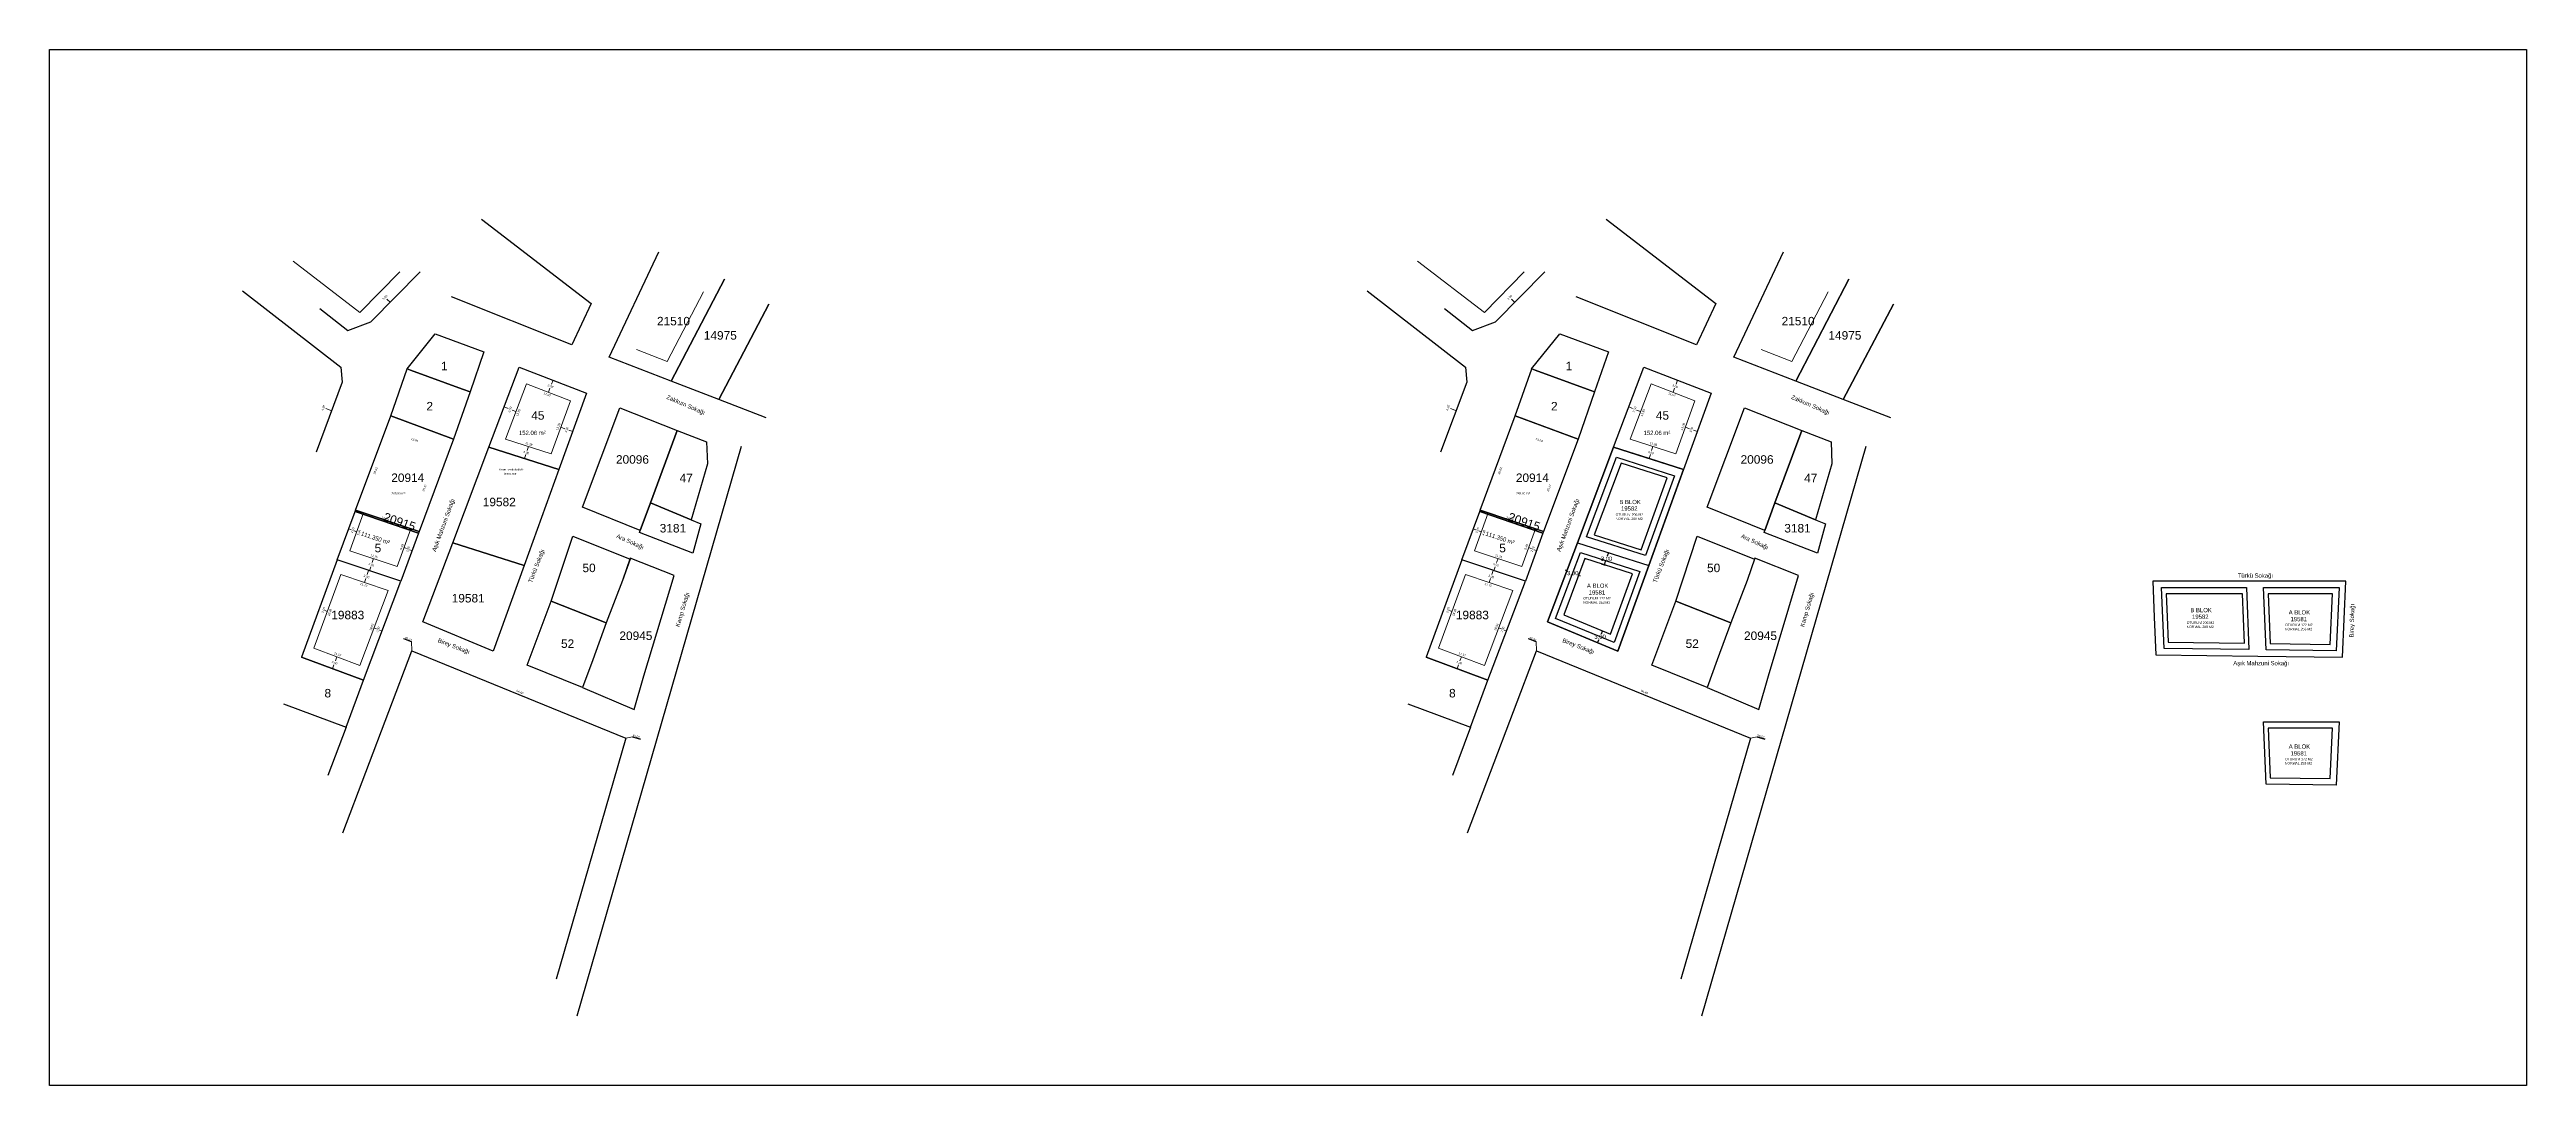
# Model space of a CAD drawing. Extents: x 2485 to 13744, y -6554 to 4135.
# Drawn here: x 2485 to 3068, y 964 to 1208 of the extents above; entities that cross this region are included whole.
import ezdxf

# ---------------------------------------------------------------- set-up
doc = ezdxf.new("R2010")
doc.units = 0
for name, color, linetype, lineweight in [('PARSEL_ALAN', 171, 'Continuous', 0), ('PARSEL_NO', 212, 'Continuous', 0), ('ROL_CEPHE', 1, 'Continuous', 0), ('SORULAN_YERLER', 30, 'Continuous', 0), ('YAZI_CADDE_SOKAK_YOL', 3, 'Continuous', 0)]:
    doc.layers.add(name, color=color, linetype=linetype, lineweight=lineweight)
doc.styles.get("Standard").update_dxf_attribs({"font": 'arial.ttf'})
doc.styles.add('STYLE0', font='', dxfattribs={"height": 1})
doc.styles.add('STYLE1', font='arial.ttf', dxfattribs={"height": 1})
doc.styles.add('STYLE2', font='', dxfattribs={"height": 1})
doc.styles.get('STYLE0').set_extended_font_data('Arial')
doc.styles.get('STYLE2').set_extended_font_data('Arial')
doc.dimstyles.get("Standard").update_dxf_attribs({"dimtxt": 1, "dimasz": 0.18, "dimexe": 0.18, "dimexo": 0.0625, "dimgap": 0.09, "dimtad": 0, "dimtih": 1, "dimtoh": 1, "dimzin": 0, "dimdsep": 46, "dimtxsty": 'Standard', "dimcen": 0.09, "dimadec": 0, "dimazin": 0, "dimtfac": 1, "dimtofl": 0, "dimtmove": 0, "dimatfit": 3, "dimfxl": 1, "dimtolj": 1, "dimtzin": 0, "dimarcsym": 0})

# ---------------------------------------------------------------- blocks, each defined once
blk = doc.blocks.new('*D3')
at = {"color": 0, "lineweight": -2}
for p, q in [((2841.79, 1085.07), (2841.63, 1085.13)), ((2841.94, 1084.95), (2842.03, 1085.17)), ((2844.75, 1083.89), (2844.83, 1084.11)), ((2844.94, 1083.88), (2845.11, 1083.82))]:
    blk.add_line(p, q, dxfattribs=at)
at = {"color": 0}
for points in [[(2841.78, 1085.04), (2841.81, 1085.1), (2841.96, 1085)], [(2844.95, 1083.91), (2844.93, 1083.85), (2844.77, 1083.94)]]:
    blk.add_solid(points, dxfattribs=at)
at = {"layer": 'Defpoints', "color": 0}
for p in [(2841.92, 1084.89), (2844.73, 1083.83), (2844.77, 1083.94)]:
    blk.add_point(p, dxfattribs=at)
at = {"color": 0, "insert": (2843.37, 1084.47), "char_height": 1, "attachment_point": 5}
blk.add_mtext('\\A1;3.00', dxfattribs=at)
blk = doc.blocks.new('*D4')
at = {"color": 0, "lineweight": -2}
for p, q in [((2850.03, 1086.68), (2851.03, 1086.36)), ((2850.91, 1086.58), (2851.12, 1087.24)), ((2850.94, 1089.53), (2851.94, 1089.21)), ((2851.72, 1089.1), (2851.51, 1088.44))]:
    blk.add_line(p, q, dxfattribs=at)
at = {"color": 0}
for points in [[(2850.88, 1086.59), (2850.94, 1086.57), (2850.86, 1086.41)], [(2851.75, 1089.09), (2851.69, 1089.11), (2851.77, 1089.27)]]:
    blk.add_solid(points, dxfattribs=at)
at = {"layer": 'Defpoints', "color": 0}
for p in [(2849.97, 1086.7), (2850.89, 1089.55), (2851.77, 1089.27)]:
    blk.add_point(p, dxfattribs=at)
at = {"color": 0, "insert": (2851.32, 1087.84), "char_height": 1, "attachment_point": 5}
blk.add_mtext('\\A1;3.00', dxfattribs=at)
blk = doc.blocks.new('*D5')
at = {"color": 0, "lineweight": -2}
for p, q in [((2849.29, 1068.07), (2849.4, 1068.02)), ((2849.3, 1068.26), (2849.56, 1068.88)), ((2850.31, 1070.7), (2850.05, 1070.08)), ((2850.44, 1070.84), (2850.54, 1070.79))]:
    blk.add_line(p, q, dxfattribs=at)
at = {"color": 0}
for points in [[(2849.27, 1068.27), (2849.33, 1068.25), (2849.23, 1068.09)], [(2850.34, 1070.69), (2850.28, 1070.71), (2850.38, 1070.86)]]:
    blk.add_solid(points, dxfattribs=at)
at = {"layer": 'Defpoints', "color": 0}
for p in [(2849.23, 1068.09), (2849.23, 1068.09), (2850.38, 1070.86)]:
    blk.add_point(p, dxfattribs=at)
at = {"color": 0, "insert": (2849.81, 1069.48), "char_height": 1, "attachment_point": 5}
blk.add_mtext('\\A1;3.00', dxfattribs=at)

msp = doc.modelspace()

# ---------------------------------------------------------------- linework, layer by layer
for points in [[(2484.912, 1207.628), (3067.816, 1207.628), (3067.816, 963.937), (2484.912, 963.937)], [(2852.949, 1114.058), (2844.459, 1091.608), (2837.419, 1072.978), (2853.999, 1066.118), (2861.279, 1086.228), (2869.459, 1108.798), (2861.336, 1111.386)], [(2867.347, 1107.372), (2860.531, 1088.567), (2846.598, 1093.024), (2853.672, 1111.729)], [(2865.575, 1106.887), (2860.426, 1108.528), (2854.749, 1110.337), (2848.383, 1093.503), (2859.443, 1089.966)], [(2859.168, 1084.804), (2853.123, 1068.104), (2839.336, 1073.809), (2845.182, 1089.278)], [(2857.398, 1084.32), (2846.258, 1087.883), (2841.253, 1074.639), (2852.246, 1070.09)], [(2980.579, 1065.274), (3004.578, 1064.932), (3024.492, 1064.654), (3025.299, 1082.579), (3003.911, 1082.579), (2979.905, 1082.588), (2980.236, 1074.069)], [(2981.965, 1081.087), (3001.967, 1081.08), (3002.519, 1066.462), (2982.523, 1066.746)], [(2983.024, 1079.587), (2983.234, 1074.186), (2983.466, 1068.233), (3001.461, 1067.977), (3001.023, 1079.58)], [(3005.97, 1081.079), (3023.73, 1081.079), (3023.059, 1066.174), (3006.524, 1066.405)], [(3007.027, 1079.579), (3007.468, 1067.892), (3021.626, 1067.695), (3022.161, 1079.579)], [(3005.97, 1049.505), (3023.73, 1049.505), (3023.059, 1034.601), (3006.524, 1034.831)], [(3007.027, 1048.005), (3007.468, 1036.318), (3021.626, 1036.121), (3022.161, 1048.005)]]:
    msp.add_lwpolyline(points, close=True)
at = {"layer": 'PARSEL_ALAN', "lineweight": 30}
for p, q in [((2586.592, 1167.748), (2612.382, 1147.868)), ((2851.249, 1167.748), (2877.039, 1147.868)), ((2616.632, 1135.228), (2628.332, 1160.028)), ((2881.289, 1135.228), (2892.989, 1160.028)), ((2560.553, 1143.586), (2572.152, 1155.308)), ((2825.21, 1143.586), (2836.809, 1155.308)), ((2530.312, 1150.858), (2553.462, 1132.898)), ((2607.812, 1138.128), (2579.502, 1149.488)), ((2643.722, 1153.588), (2631.192, 1129.608)), ((2631.192, 1129.608), (2643.722, 1153.588)), ((2794.969, 1150.858), (2818.119, 1132.898)), ((2872.469, 1138.128), (2844.159, 1149.488)), ((2908.379, 1153.588), (2895.849, 1129.608)), ((2895.849, 1129.608), (2908.379, 1153.588)), ((2548.56, 1146.703), (2555.091, 1141.55)), ((2555.091, 1141.55), (2560.553, 1143.586)), ((2612.382, 1147.868), (2607.812, 1138.128)), ((2654.188, 1147.727), (2642.385, 1125.281)), ((2642.385, 1125.281), (2654.188, 1147.727)), ((2813.218, 1146.703), (2819.748, 1141.55)), ((2819.748, 1141.55), (2825.21, 1143.586)), ((2877.039, 1147.868), (2872.469, 1138.128)), ((2918.846, 1147.727), (2907.043, 1125.281)), ((2907.043, 1125.281), (2918.846, 1147.727)), ((2569.046, 1132.524), (2575.662, 1140.728)), ((2575.662, 1140.728), (2587.152, 1136.548)), ((2833.704, 1132.524), (2840.319, 1140.728)), ((2840.319, 1140.728), (2851.809, 1136.548)), ((2553.462, 1132.898), (2553.802, 1129.368)), ((2565.202, 1121.428), (2569.062, 1132.518)), ((2569.062, 1132.518), (2569.046, 1132.524)), ((2569.062, 1132.518), (2569.877, 1132.216)), ((2569.877, 1132.216), (2569.062, 1132.518)), ((2569.877, 1132.216), (2582.082, 1127.767)), ((2582.082, 1127.767), (2569.877, 1132.216)), ((2587.152, 1136.548), (2583.862, 1127.118)), ((2588.292, 1114.058), (2595.412, 1132.888)), ((2595.412, 1132.888), (2611.302, 1126.768)), ((2631.192, 1129.608), (2616.632, 1135.228)), ((2818.119, 1132.898), (2818.459, 1129.368)), ((2829.859, 1121.428), (2833.719, 1132.518)), ((2833.719, 1132.518), (2833.704, 1132.524)), ((2833.719, 1132.518), (2834.534, 1132.216)), ((2834.534, 1132.216), (2833.719, 1132.518)), ((2834.534, 1132.216), (2846.739, 1127.767)), ((2846.739, 1127.767), (2834.534, 1132.216)), ((2851.809, 1136.548), (2848.519, 1127.118)), ((2852.949, 1114.058), (2860.069, 1132.888)), ((2860.069, 1132.888), (2875.959, 1126.768)), ((2895.849, 1129.608), (2881.289, 1135.228)), ((2553.802, 1129.368), (2547.632, 1112.948)), ((2583.862, 1127.118), (2579.992, 1116.008)), ((2582.082, 1127.767), (2583.862, 1127.118)), ((2583.862, 1127.118), (2582.082, 1127.767)), ((2611.302, 1126.768), (2604.802, 1108.798)), ((2642.385, 1125.281), (2631.192, 1129.608)), ((2653.554, 1120.966), (2642.385, 1125.281)), ((2818.459, 1129.368), (2812.289, 1112.948)), ((2848.519, 1127.118), (2844.649, 1116.008)), ((2846.739, 1127.767), (2848.519, 1127.118)), ((2848.519, 1127.118), (2846.739, 1127.767)), ((2875.959, 1126.768), (2869.459, 1108.798)), ((2907.043, 1125.281), (2895.849, 1129.608)), ((2918.212, 1120.966), (2907.043, 1125.281)), ((2556.942, 1099.288), (2565.202, 1121.428)), ((2579.992, 1116.008), (2565.202, 1121.428)), ((2565.202, 1121.428), (2579.992, 1116.008)), ((2610.322, 1099.938), (2619.142, 1123.358)), ((2619.142, 1123.358), (2632.602, 1118.028)), ((2821.599, 1099.288), (2829.859, 1121.428)), ((2844.649, 1116.008), (2829.859, 1121.428)), ((2829.859, 1121.428), (2844.649, 1116.008)), ((2874.979, 1099.938), (2883.799, 1123.358)), ((2883.799, 1123.358), (2897.259, 1118.028)), ((2579.992, 1116.008), (2571.862, 1094.258)), ((2579.802, 1091.608), (2588.292, 1114.058)), ((2588.292, 1114.058), (2604.802, 1108.798)), ((2604.802, 1108.798), (2588.292, 1114.058)), ((2609.112, 980.278), (2647.782, 1114.288)), ((2632.602, 1118.028), (2626.302, 1100.988)), ((2626.302, 1100.988), (2632.602, 1118.028)), ((2632.602, 1118.028), (2639.512, 1115.328)), ((2639.512, 1115.328), (2639.722, 1110.168)), ((2844.649, 1116.008), (2836.519, 1094.258)), ((2844.459, 1091.608), (2852.949, 1114.058)), ((2852.949, 1114.058), (2869.459, 1108.798)), ((2869.459, 1108.798), (2852.949, 1114.058)), ((2873.769, 980.278), (2912.439, 1114.288)), ((2897.259, 1118.028), (2890.959, 1100.988)), ((2890.959, 1100.988), (2897.259, 1118.028)), ((2897.259, 1118.028), (2904.169, 1115.328)), ((2904.169, 1115.328), (2904.379, 1110.168)), ((2604.802, 1108.798), (2596.622, 1086.228)), ((2639.722, 1110.168), (2635.872, 1096.988)), ((2869.459, 1108.798), (2861.279, 1086.228)), ((2904.379, 1110.168), (2900.529, 1096.988)), ((2552.632, 1087.558), (2556.822, 1098.968)), ((2556.822, 1098.968), (2556.942, 1099.288)), ((2556.822, 1098.968), (2571.702, 1093.828)), ((2571.702, 1093.828), (2556.822, 1098.968)), ((2556.942, 1099.288), (2571.862, 1094.258)), ((2571.862, 1094.258), (2556.942, 1099.288)), ((2623.902, 1094.468), (2610.322, 1099.938)), ((2626.302, 1100.988), (2623.902, 1094.468)), ((2623.902, 1094.468), (2626.302, 1100.988)), ((2635.872, 1096.988), (2626.302, 1100.988)), ((2626.302, 1100.988), (2635.872, 1096.988)), ((2635.872, 1096.988), (2638.182, 1096.028)), ((2638.182, 1096.028), (2636.292, 1089.138)), ((2817.289, 1087.558), (2821.479, 1098.968)), ((2821.479, 1098.968), (2821.599, 1099.288)), ((2821.479, 1098.968), (2836.359, 1093.828)), ((2836.359, 1093.828), (2821.479, 1098.968)), ((2821.599, 1099.288), (2836.519, 1094.258)), ((2836.519, 1094.258), (2821.599, 1099.288)), ((2888.559, 1094.468), (2874.979, 1099.938)), ((2890.959, 1100.988), (2888.559, 1094.468)), ((2888.559, 1094.468), (2890.959, 1100.988)), ((2900.529, 1096.988), (2890.959, 1100.988)), ((2890.959, 1100.988), (2900.529, 1096.988)), ((2900.529, 1096.988), (2902.839, 1096.028)), ((2902.839, 1096.028), (2900.949, 1089.138)), ((2571.702, 1093.828), (2567.562, 1082.548)), ((2571.862, 1094.258), (2571.702, 1093.828)), ((2572.762, 1072.978), (2579.802, 1091.608)), ((2596.622, 1086.228), (2579.802, 1091.608)), ((2579.802, 1091.608), (2596.622, 1086.228)), ((2602.942, 1077.898), (2608.035, 1093.192)), ((2608.035, 1093.192), (2621.52, 1087.768)), ((2623.732, 1093.998), (2623.902, 1094.468)), ((2636.292, 1089.138), (2623.732, 1093.998)), ((2836.359, 1093.828), (2832.219, 1082.548)), ((2836.519, 1094.258), (2836.359, 1093.828)), ((2837.419, 1072.978), (2844.459, 1091.608)), ((2844.459, 1091.608), (2861.279, 1086.228)), ((2867.599, 1077.898), (2872.693, 1093.192)), ((2872.693, 1093.192), (2886.178, 1087.768)), ((2888.389, 1093.998), (2888.559, 1094.468)), ((2900.949, 1089.138), (2888.389, 1093.998)), ((2552.632, 1087.558), (2544.193, 1064.681)), ((2567.562, 1082.548), (2552.632, 1087.558)), ((2567.562, 1082.548), (2552.632, 1087.558)), ((2596.622, 1086.228), (2589.342, 1066.118)), ((2621.592, 1087.968), (2619.732, 1082.758)), ((2621.52, 1087.768), (2619.732, 1082.758)), ((2631.872, 1083.938), (2621.592, 1087.968)), ((2817.289, 1087.558), (2808.85, 1064.681)), ((2832.219, 1082.548), (2817.289, 1087.558)), ((2832.219, 1082.548), (2817.289, 1087.558)), ((2861.279, 1086.228), (2853.999, 1066.118)), ((2886.249, 1087.968), (2884.389, 1082.758)), ((2886.178, 1087.768), (2884.389, 1082.758)), ((2896.529, 1083.938), (2886.249, 1087.968)), ((2558.764, 1059.253), (2567.562, 1082.548)), ((2619.732, 1082.758), (2615.932, 1072.788)), ((2619.732, 1082.758), (2615.932, 1072.788)), ((2624.792, 1060.298), (2631.872, 1083.938)), ((2823.421, 1059.253), (2832.219, 1082.548)), ((2884.389, 1082.758), (2880.589, 1072.788)), ((2884.389, 1082.758), (2880.589, 1072.788)), ((2889.449, 1060.298), (2896.529, 1083.938)), ((2589.342, 1066.118), (2572.762, 1072.978)), ((2597.352, 1062.808), (2602.942, 1077.898)), ((2602.942, 1077.898), (2615.932, 1072.788)), ((2615.932, 1072.788), (2602.942, 1077.898)), ((2615.932, 1072.788), (2612.742, 1064.068)), ((2615.932, 1072.788), (2612.742, 1064.068)), ((2853.999, 1066.118), (2837.419, 1072.978)), ((2862.009, 1062.808), (2867.599, 1077.898)), ((2867.599, 1077.898), (2880.589, 1072.788)), ((2880.589, 1072.788), (2867.599, 1077.898)), ((2880.589, 1072.788), (2877.399, 1064.068)), ((2880.589, 1072.788), (2877.399, 1064.068)), ((2544.193, 1064.681), (2558.764, 1059.253)), ((2558.764, 1059.253), (2544.193, 1064.681)), ((2553.912, 1023.388), (2570.192, 1066.208)), ((2570.192, 1066.208), (2620.562, 1045.658)), ((2610.352, 1057.528), (2597.352, 1062.808)), ((2612.742, 1064.068), (2610.352, 1057.528)), ((2612.742, 1064.068), (2610.352, 1057.528)), ((2808.85, 1064.681), (2823.421, 1059.253)), ((2823.421, 1059.253), (2808.85, 1064.681)), ((2818.569, 1023.388), (2834.849, 1066.208)), ((2834.849, 1066.208), (2885.219, 1045.658)), ((2875.009, 1057.528), (2862.009, 1062.808)), ((2877.399, 1064.068), (2875.009, 1057.528)), ((2877.399, 1064.068), (2875.009, 1057.528)), ((2554.694, 1048.185), (2558.764, 1059.253)), ((2610.352, 1057.528), (2622.512, 1052.398)), ((2622.512, 1052.398), (2624.792, 1060.298)), ((2819.351, 1048.185), (2823.421, 1059.253)), ((2875.009, 1057.528), (2887.169, 1052.398)), ((2887.169, 1052.398), (2889.449, 1060.298)), ((2539.938, 1053.693), (2554.694, 1048.185)), ((2539.938, 1053.693), (2554.694, 1048.185)), ((2804.595, 1053.693), (2819.351, 1048.185)), ((2804.595, 1053.693), (2819.351, 1048.185)), ((2554.694, 1048.185), (2550.442, 1036.85)), ((2620.562, 1045.658), (2604.152, 988.918)), ((2819.351, 1048.185), (2815.1, 1036.85)), ((2885.219, 1045.658), (2868.809, 988.918))]:
    msp.add_line(p, q, dxfattribs=at)
at = {"layer": 'ROL_CEPHE'}
for p, q in [((2565.125, 1148.107), (2564.266, 1148.945)), ((2829.783, 1148.107), (2828.924, 1148.945)), ((2602.315, 1127.015), (2602.675, 1127.948)), ((2603.394, 1129.814), (2603.034, 1128.881)), ((2866.973, 1127.015), (2867.332, 1127.948)), ((2868.051, 1129.814), (2867.692, 1128.881)), ((2551.339, 1122.659), (2549.931, 1123.176)), ((2591.877, 1123.541), (2592.813, 1123.188)), ((2594.683, 1122.48), (2593.748, 1122.834)), ((2815.997, 1122.659), (2814.588, 1123.176)), ((2856.535, 1123.541), (2857.47, 1123.188)), ((2859.341, 1122.48), (2858.405, 1122.834)), ((2597.589, 1114.245), (2597.286, 1113.292)), ((2605.222, 1118.779), (2606.162, 1118.439)), ((2608.043, 1117.759), (2607.102, 1118.099)), ((2862.247, 1114.245), (2861.943, 1113.292)), ((2869.879, 1118.779), (2870.819, 1118.439)), ((2872.7, 1117.759), (2871.76, 1118.099)), ((2596.679, 1111.386), (2596.982, 1112.339)), ((2861.336, 1111.386), (2861.64, 1112.339)), ((2555.322, 1094.884), (2555.885, 1094.677)), ((2557.199, 1094.195), (2556.636, 1094.401)), ((2568.331, 1090.45), (2568.895, 1090.244)), ((2819.979, 1094.884), (2820.542, 1094.677)), ((2821.857, 1094.195), (2821.293, 1094.401)), ((2832.989, 1090.45), (2833.552, 1090.244)), ((2560.001, 1085.086), (2559.683, 1084.138)), ((2560.176, 1085.027), (2560.495, 1085.975)), ((2561.131, 1087.871), (2560.813, 1086.923)), ((2570.209, 1089.761), (2569.646, 1089.968)), ((2824.658, 1085.086), (2824.34, 1084.138)), ((2824.834, 1085.027), (2825.152, 1085.975)), ((2825.788, 1087.871), (2825.47, 1086.923)), ((2834.866, 1089.761), (2834.303, 1089.968)), ((2559.046, 1082.241), (2559.365, 1083.19)), ((2823.704, 1082.241), (2824.022, 1083.19)), ((2550.297, 1075.451), (2549.734, 1075.659)), ((2814.955, 1075.451), (2814.392, 1075.659)), ((2561.275, 1071.57), (2561.837, 1071.357)), ((2563.146, 1070.863), (2562.585, 1071.075)), ((2570.034, 1068.309), (2568.213, 1069.002)), ((2570.069, 1068.403), (2568.248, 1069.095)), ((2570.192, 1066.208), (2570.069, 1068.403)), ((2825.933, 1071.57), (2826.494, 1071.357)), ((2827.804, 1070.863), (2827.242, 1071.075)), ((2834.691, 1068.309), (2832.87, 1069.002)), ((2834.727, 1068.403), (2832.906, 1069.095)), ((2834.849, 1066.208), (2834.727, 1068.403)), ((2551.48, 1061.967), (2551.829, 1062.904)), ((2552.526, 1064.779), (2552.177, 1063.842)), ((2816.137, 1061.967), (2816.486, 1062.904)), ((2817.183, 1064.779), (2816.835, 1063.842)), ((2620.562, 1045.658), (2622.106, 1045.984)), ((2622.078, 1045.888), (2623.949, 1045.347)), ((2622.106, 1045.984), (2623.977, 1045.443)), ((2885.219, 1045.658), (2886.763, 1045.984)), ((2886.735, 1045.888), (2888.606, 1045.347)), ((2886.763, 1045.984), (2888.634, 1045.443))]:
    msp.add_line(p, q, dxfattribs=at)
at = {"layer": 'SORULAN_YERLER'}
for p, q in [((2557.93, 1145.745), (2542.22, 1157.881)), ((2567.31, 1155.358), (2557.93, 1145.745)), ((2822.588, 1145.745), (2806.877, 1157.881)), ((2831.967, 1155.358), (2822.588, 1145.745)), ((2638.788, 1150.625), (2630.239, 1134.264)), ((2903.446, 1150.625), (2894.897, 1134.264)), ((2630.239, 1134.264), (2623.02, 1137.05)), ((2894.897, 1134.264), (2887.677, 1137.05)), ((2592.217, 1115.957), (2597.15, 1129.004)), ((2597.15, 1129.004), (2607.481, 1125.025)), ((2607.481, 1125.025), (2602.962, 1112.533)), ((2856.874, 1115.957), (2861.808, 1129.004)), ((2861.808, 1129.004), (2872.138, 1125.025)), ((2872.138, 1125.025), (2867.62, 1112.533)), ((2602.962, 1112.533), (2592.217, 1115.957)), ((2867.62, 1112.533), (2856.874, 1115.957)), ((2555.563, 1089.739), (2558.835, 1098.65)), ((2558.835, 1098.65), (2569.664, 1094.999)), ((2820.22, 1089.739), (2823.493, 1098.65)), ((2823.493, 1098.65), (2834.321, 1094.999)), ((2569.964, 1094.898), (2566.699, 1086.002)), ((2569.664, 1094.999), (2569.964, 1094.898)), ((2834.621, 1094.898), (2831.356, 1086.002)), ((2834.321, 1094.999), (2834.621, 1094.898)), ((2566.699, 1086.002), (2555.563, 1089.739)), ((2831.356, 1086.002), (2820.22, 1089.739)), ((2547.104, 1066.796), (2553.49, 1084.106)), ((2553.49, 1084.106), (2564.603, 1080.377)), ((2564.603, 1080.377), (2557.947, 1062.762)), ((2811.762, 1066.796), (2818.147, 1084.106)), ((2818.147, 1084.106), (2829.261, 1080.377)), ((2829.261, 1080.377), (2822.605, 1062.762)), ((2557.947, 1062.762), (2547.104, 1066.796)), ((2822.605, 1062.762), (2811.762, 1066.796))]:
    msp.add_line(p, q, dxfattribs=at)

# ---------------------------------------------------------------- texts
at = {"layer": 'PARSEL_NO', "style": 'STYLE1'}
for s, height, p in [('21510', 2, (2627.864, 1142.74)), ('21510', 2, (2892.522, 1142.74)), ('14975', 2, (2638.882, 1139.388)), ('14975', 2, (2903.539, 1139.388)), ('1', 2, (2577.038, 1132.182)), ('1', 2, (2841.695, 1132.182)), ('2', 2, (2573.601, 1122.731)), ('45', 2, (2598.277, 1120.552)), ('2', 2, (2838.259, 1122.731)), ('45', 2, (2862.934, 1120.552)), ('20914', 2, (2565.332, 1105.898)), ('20096', 2, (2618.212, 1110.198)), ('47', 2, (2633.182, 1105.828)), ('20914', 2, (2829.989, 1105.898)), ('20096', 2, (2882.869, 1110.198)), ('47', 2, (2897.839, 1105.828)), ('19582', 2, (2586.862, 1100.188)), ('B BLOK', 1, (2854.342, 1100.688)), ('3181', 2, (2628.507, 1094.019)), ('OTURUM 206 M2', 0.58, (2853.473, 1097.942)), ('NORMAL 289 M2', 0.58, (2853.456, 1096.962)), ('19582', 1, (2854.734, 1099.147)), ('3181', 2, (2893.165, 1094.019)), ('5', 2, (2561.414, 1089.357)), ('5', 2, (2826.071, 1089.357)), ('50', 2, (2610.322, 1084.688)), ('50', 2, (2874.979, 1084.688)), ('19581', 2, (2579.552, 1077.558)), ('OTURUM 172 M2', 0.58, (2845.84, 1078.255)), ('A BLOK', 1, (2846.708, 1081.001)), ('19581', 1, (2847.129, 1079.404)), ('19883', 2, (2551.212, 1073.608)), ('19883', 2, (2815.869, 1073.608)), ('NORMAL 253 M2', 0.58, (2845.822, 1077.274)), ('OTURUM 206 M2', 0.58, (2987.855, 1072.508)), ('B BLOK', 1, (2988.723, 1075.254)), ('19582', 1, (2989.116, 1073.713)), ('OTURUM 172 M2', 0.58, (3010.997, 1071.989)), ('A BLOK', 1, (3011.866, 1074.735)), ('19581', 1, (3012.286, 1073.137)), ('52', 2, (2605.28, 1066.87)), ('20945', 2, (2619.022, 1068.728)), ('52', 2, (2869.938, 1066.87)), ('20945', 2, (2883.679, 1068.728)), ('NORMAL 289 M2', 0.58, (2987.837, 1071.527)), ('NORMAL 253 M2', 0.58, (3010.98, 1071.008)), ('8', 2, (2549.614, 1055.216)), ('8', 2, (2814.271, 1055.216)), ('A BLOK', 1, (3011.866, 1043.161)), ('OTURUM 172 M2', 0.58, (3010.997, 1040.415)), ('NORMAL 253 M2', 0.58, (3010.98, 1039.434)), ('19581', 1, (3012.286, 1041.564))]:
    msp.add_text(s, height=height, dxfattribs=at).set_placement(p)
for p in [(2563.292, 1096.888), (2827.949, 1096.888)]:
    msp.add_text('20915', height=2, rotation=340.869989, dxfattribs=at).set_placement(p)
at = {"layer": 'ROL_CEPHE'}
for s, rotation, style, p in [('3.50', 45.704931, 'STYLE2', (2563.572, 1148.663)), ('3.50', 45.704931, 'STYLE2', (2828.229, 1148.663)), ('11.07', 338.935925, 'STYLE0', (2601.135, 1126.558)), ('3.00', 338.935925, 'STYLE0', (2602.094, 1128.439)), ('11.07', 338.935925, 'STYLE0', (2865.793, 1126.558)), ('3.00', 338.935925, 'STYLE0', (2866.751, 1128.439)), ('4.25', 69.84741, 'STYLE2', (2549.342, 1122.659)), ('3.00', 69.287392, 'STYLE0', (2593.26, 1122.25)), ('13.95', 69.287389, 'STYLE0', (2595.147, 1121.303)), ('13.28', 70.114235, 'STYLE0', (2604.573, 1118.017)), ('4.25', 69.84741, 'STYLE2', (2814, 1122.659)), ('3.00', 69.287392, 'STYLE0', (2857.917, 1122.25)), ('13.95', 69.287389, 'STYLE0', (2859.804, 1121.303)), ('13.28', 70.114235, 'STYLE0', (2869.231, 1118.017)), ('13.00', 339.873929, 'STYLE2', (2569.914, 1115.841)), ('11.28', 342.328398, 'STYLE0', (2596.802, 1114.863)), ('3.00', 70.114224, 'STYLE0', (2606.623, 1117.508)), ('13.00', 339.873929, 'STYLE2', (2834.571, 1115.841)), ('11.28', 342.328398, 'STYLE0', (2861.46, 1114.863)), ('3.00', 70.114224, 'STYLE0', (2871.28, 1117.508)), ('20.61', 69.540434, 'STYLE2', (2561.531, 1107.656)), ('3.00', 342.328398, 'STYLE0', (2596.373, 1112.796)), ('20.61', 69.540434, 'STYLE2', (2826.188, 1107.656)), ('3.00', 342.328398, 'STYLE0', (2861.031, 1112.796)), ('20.27', 69.504606, 'STYLE2', (2573.087, 1103.607)), ('20.27', 69.504606, 'STYLE2', (2837.745, 1103.607)), ('12.99', 341.369412, 'STYLE2', (2563.01, 1097.375)), ('12.99', 341.369412, 'STYLE2', (2827.667, 1097.375)), ('2.00', 69.835665, 'STYLE2', (2556.258, 1093.808)), ('9.49', 69.835662, 'STYLE2', (2557.76, 1093.256)), ('9.48', 69.845788, 'STYLE2', (2567.766, 1089.926)), ('2.00', 69.845798, 'STYLE2', (2569.268, 1089.374)), ('2.00', 69.835665, 'STYLE2', (2820.916, 1093.808)), ('9.49', 69.835662, 'STYLE2', (2822.418, 1093.256)), ('9.48', 69.845788, 'STYLE2', (2832.423, 1089.926)), ('2.00', 69.845798, 'STYLE2', (2833.925, 1089.374)), ('3.00', 341.450009, 'STYLE2', (2559.922, 1086.43)), ('11.75', 341.450009, 'STYLE2', (2560.403, 1088.484)), ('3.00', 341.450009, 'STYLE2', (2824.58, 1086.43)), ('11.75', 341.450009, 'STYLE2', (2825.06, 1088.484)), ('11.72', 341.450009, 'STYLE2', (2557.937, 1081.717)), ('3.00', 341.450009, 'STYLE2', (2558.792, 1083.645)), ('11.72', 341.450009, 'STYLE2', (2822.594, 1081.717)), ('3.00', 341.450009, 'STYLE2', (2823.45, 1083.645)), ('2.00', 69.751934, 'STYLE2', (2549.355, 1075.065)), ('18.45', 69.751924, 'STYLE2', (2550.788, 1074.326)), ('18.83', 69.301203, 'STYLE2', (2560.635, 1070.865)), ('2.00', 69.751934, 'STYLE2', (2814.013, 1075.065)), ('18.45', 69.751924, 'STYLE2', (2815.446, 1074.326)), ('18.83', 69.301203, 'STYLE2', (2825.292, 1070.865)), ('2.00', 69.301213, 'STYLE2', (2562.202, 1070.485)), ('45.81', 339.183388, 'STYLE2', (2568.477, 1069.073)), ('2.00', 69.301213, 'STYLE2', (2826.859, 1070.485)), ('45.81', 339.183388, 'STYLE2', (2833.134, 1069.073)), ('3.00', 339.594929, 'STYLE2', (2551.271, 1063.379)), ('11.57', 339.594929, 'STYLE2', (2551.818, 1065.416)), ('3.00', 339.594929, 'STYLE2', (2815.929, 1063.379)), ('11.57', 339.594929, 'STYLE2', (2816.476, 1065.416)), ('54.40', 337.805474, 'STYLE2', (2594.689, 1056.592)), ('54.40', 337.805474, 'STYLE2', (2859.346, 1056.592)), ('59.07', 343.869393, 'STYLE2', (2622.08, 1046.055)), ('59.07', 343.869393, 'STYLE2', (2886.738, 1046.055))]:
    msp.add_text(s, height=0.5, rotation=rotation, dxfattribs=dict(at, style=style)).set_placement(p)
at = {"layer": 'ROL_CEPHE', "style": 'STYLE2'}
for p in [(2565.412, 1102.967), (2830.07, 1102.967)]:
    msp.add_text('265.60 m2', height=0.5, dxfattribs=at).set_placement(p)
at = {"layer": 'SORULAN_YERLER', "style": 'STYLE2'}
for s, height, p in [('152.06 m²', 1, (2595.381, 1116.957)), ('152.06 m²', 1, (2860.039, 1116.957)), ('Resmi evrak değildir', 0.45, (2590.701, 1108.602)), ('Bilgi içindir', 0.45, (2591.783, 1107.652))]:
    msp.add_text(s, height=height, dxfattribs=at).set_placement(p)
for p in [(2558.104, 1093.363), (2822.762, 1093.363)]:
    msp.add_text('111.350 m²', height=1, rotation=341.450009, dxfattribs=at).set_placement(p)
at = {"layer": 'YAZI_CADDE_SOKAK_YOL', "style": 'STYLE1'}
for s, rotation, p in [('Zakkum Sokağı', 336.576723, (2630.011, 1125.516, 108.02)), ('Zakkum Sokağı', 336.576723, (2894.669, 1125.516, 108.02)), ('Aşık Mahzuni Sokağı', 70.024493, (2575.806, 1089.414, 107.679)), ('Aşık Mahzuni Sokağı', 70.024493, (2840.464, 1089.414, 107.679)), ('Ara Sokağı', 335.977115, (2618.201, 1092.811, 107.07)), ('Ara Sokağı', 335.977115, (2882.858, 1092.811, 107.07)), ('Türkü Sokağı', 69.009465, (2598.457, 1082.095, 107.499)), ('Türkü Sokağı', 69.009465, (2863.115, 1082.095, 107.499)), ('Kamp Sokağı', 73.800529, (2633.158, 1071.708, 106.513)), ('Kamp Sokağı', 73.800529, (2897.816, 1071.708, 106.513)), ('Birey Sokağı', 88.715877, (3027.138, 1069.303)), ('Birey Sokağı', 338.815167, (2576.188, 1068.257)), ('Birey Sokağı', 338.815167, (2840.845, 1068.257))]:
    msp.add_text(s, height=1, rotation=rotation, dxfattribs=at).set_placement(p)
for s, p in [('Türkü Sokağı', (2999.866, 1083.381, 107.499)), ('Aşık Mahzuni Sokağı', (2998.82, 1062.783, 107.679))]:
    msp.add_text(s, height=1, dxfattribs=at).set_placement(p)

# ---------------------------------------------------------------- dimensions: what is measured, and where the dimension line sits
for p1, p2, distance, picture, middle in [((2841.921, 1084.893), (2844.728, 1083.832), 0.119, '*D3', (2843.366, 1084.474)), ((2849.972, 1086.696), (2850.885, 1089.553), -0.931, '*D4', (2851.316, 1087.84)), ((2850.379, 1070.863), (2849.232, 1068.091), 0, '*D5', (2849.805, 1069.477))]:
    dim = msp.add_aligned_dim(p1=p1, p2=p2, distance=distance, dimstyle='Standard')
    dim.commit()
    dim.dimension.update_dxf_attribs({"geometry": picture, "text_midpoint": middle})

doc.saveas('drawing.dxf')
